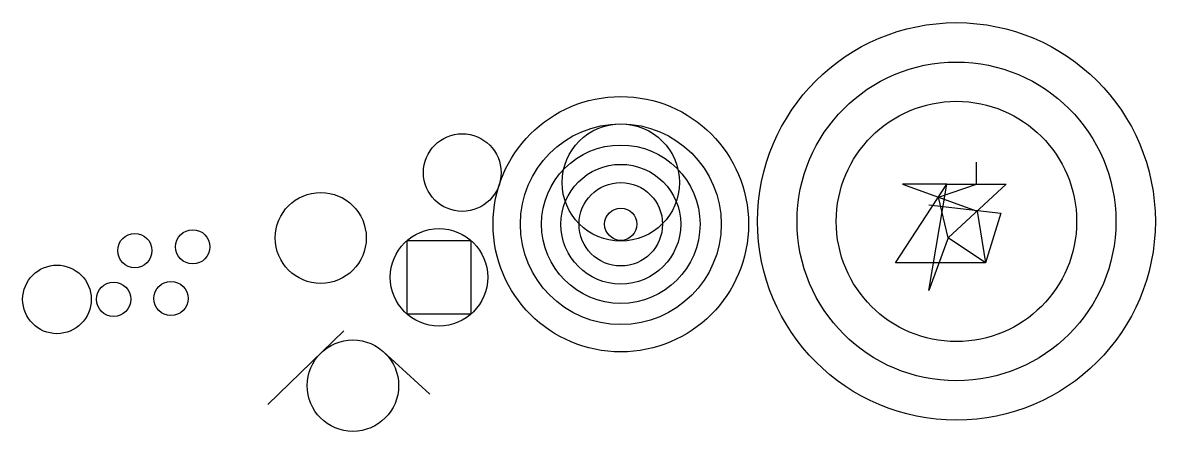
# Model space of a CAD drawing. Header units: millimetres. Extents: x -30 to 1070, y -115 to 555.
# Drawn here: x -30 to 961, y -115 to 242 of the extents above; entities that cross this region are included whole.
import ezdxf

# ---------------------------------------------------------------- set-up
doc = ezdxf.new("R2010")
doc.units = ezdxf.units.MM

msp = doc.modelspace()

# ---------------------------------------------------------------- linework, layer by layer
for p, q in [((804.45, 100.94), (804.45, 120.28)), ((733.71, 32.01), (778.45, 100.94)), ((778.45, 100.94), (739.76, 100.94)), ((739.76, 100.94), (805.06, 77.36)), ((762.73, 7.83), (778.45, 100.94)), ((771.11, 89.62), (804.45, 100.94)), ((778.45, 100.94), (830.45, 100.94)), ((830.45, 100.94), (779.66, 53.78)), ((779.66, 53.78), (771.11, 89.62)), ((762.73, 82.8), (825.62, 75.54)), ((805.06, 77.36), (812.31, 32.01)), ((825.62, 75.54), (812.31, 32.01)), ((779.66, 53.78), (762.73, 7.83)), ((779.66, 53.78), (779.66, 53.78)), ((812.31, 32.01), (779.66, 53.78)), ((812.31, 32.01), (733.71, 32.01)), ((250.84, -27.55), (184.51, -91.99)), ((285.43, -45.56), (326.18, -82.99))]:
    msp.add_line(p, q)
msp.add_lwpolyline([(306.28, 51.58), (362.19, 51.58), (362.19, -12.86), (306.28, -12.86)], close=True)
for centre, radius in [((786.92, 68.29), 174), ((786.92, 68.29), 139.49), ((493.27, 65.83), 111.76), ((786.92, 68.29), 105.15), ((786.92, 68.29), 105.15), ((493.27, 65.83), 87.84), ((493.27, 102.37), 51.31), ((354.61, 111.04), 33.97), ((493.27, 65.83), 69.32), ((493.27, 65.83), 52.42), ((493.27, 65.83), 36.53), ((230.79, 53.84), 39.8), ((493.27, 65.83), 14.12), ((118.82, 46.02), 15), ((334.24, 19.36), 42.66), ((68.14, 42.76), 15), ((0, 0), 30), ((49.55, 0.18), 15), ((99.74, 0.81), 15), ((258.9, -75.49), 40)]:
    msp.add_circle(centre, radius)

doc.saveas('drawing.dxf')
